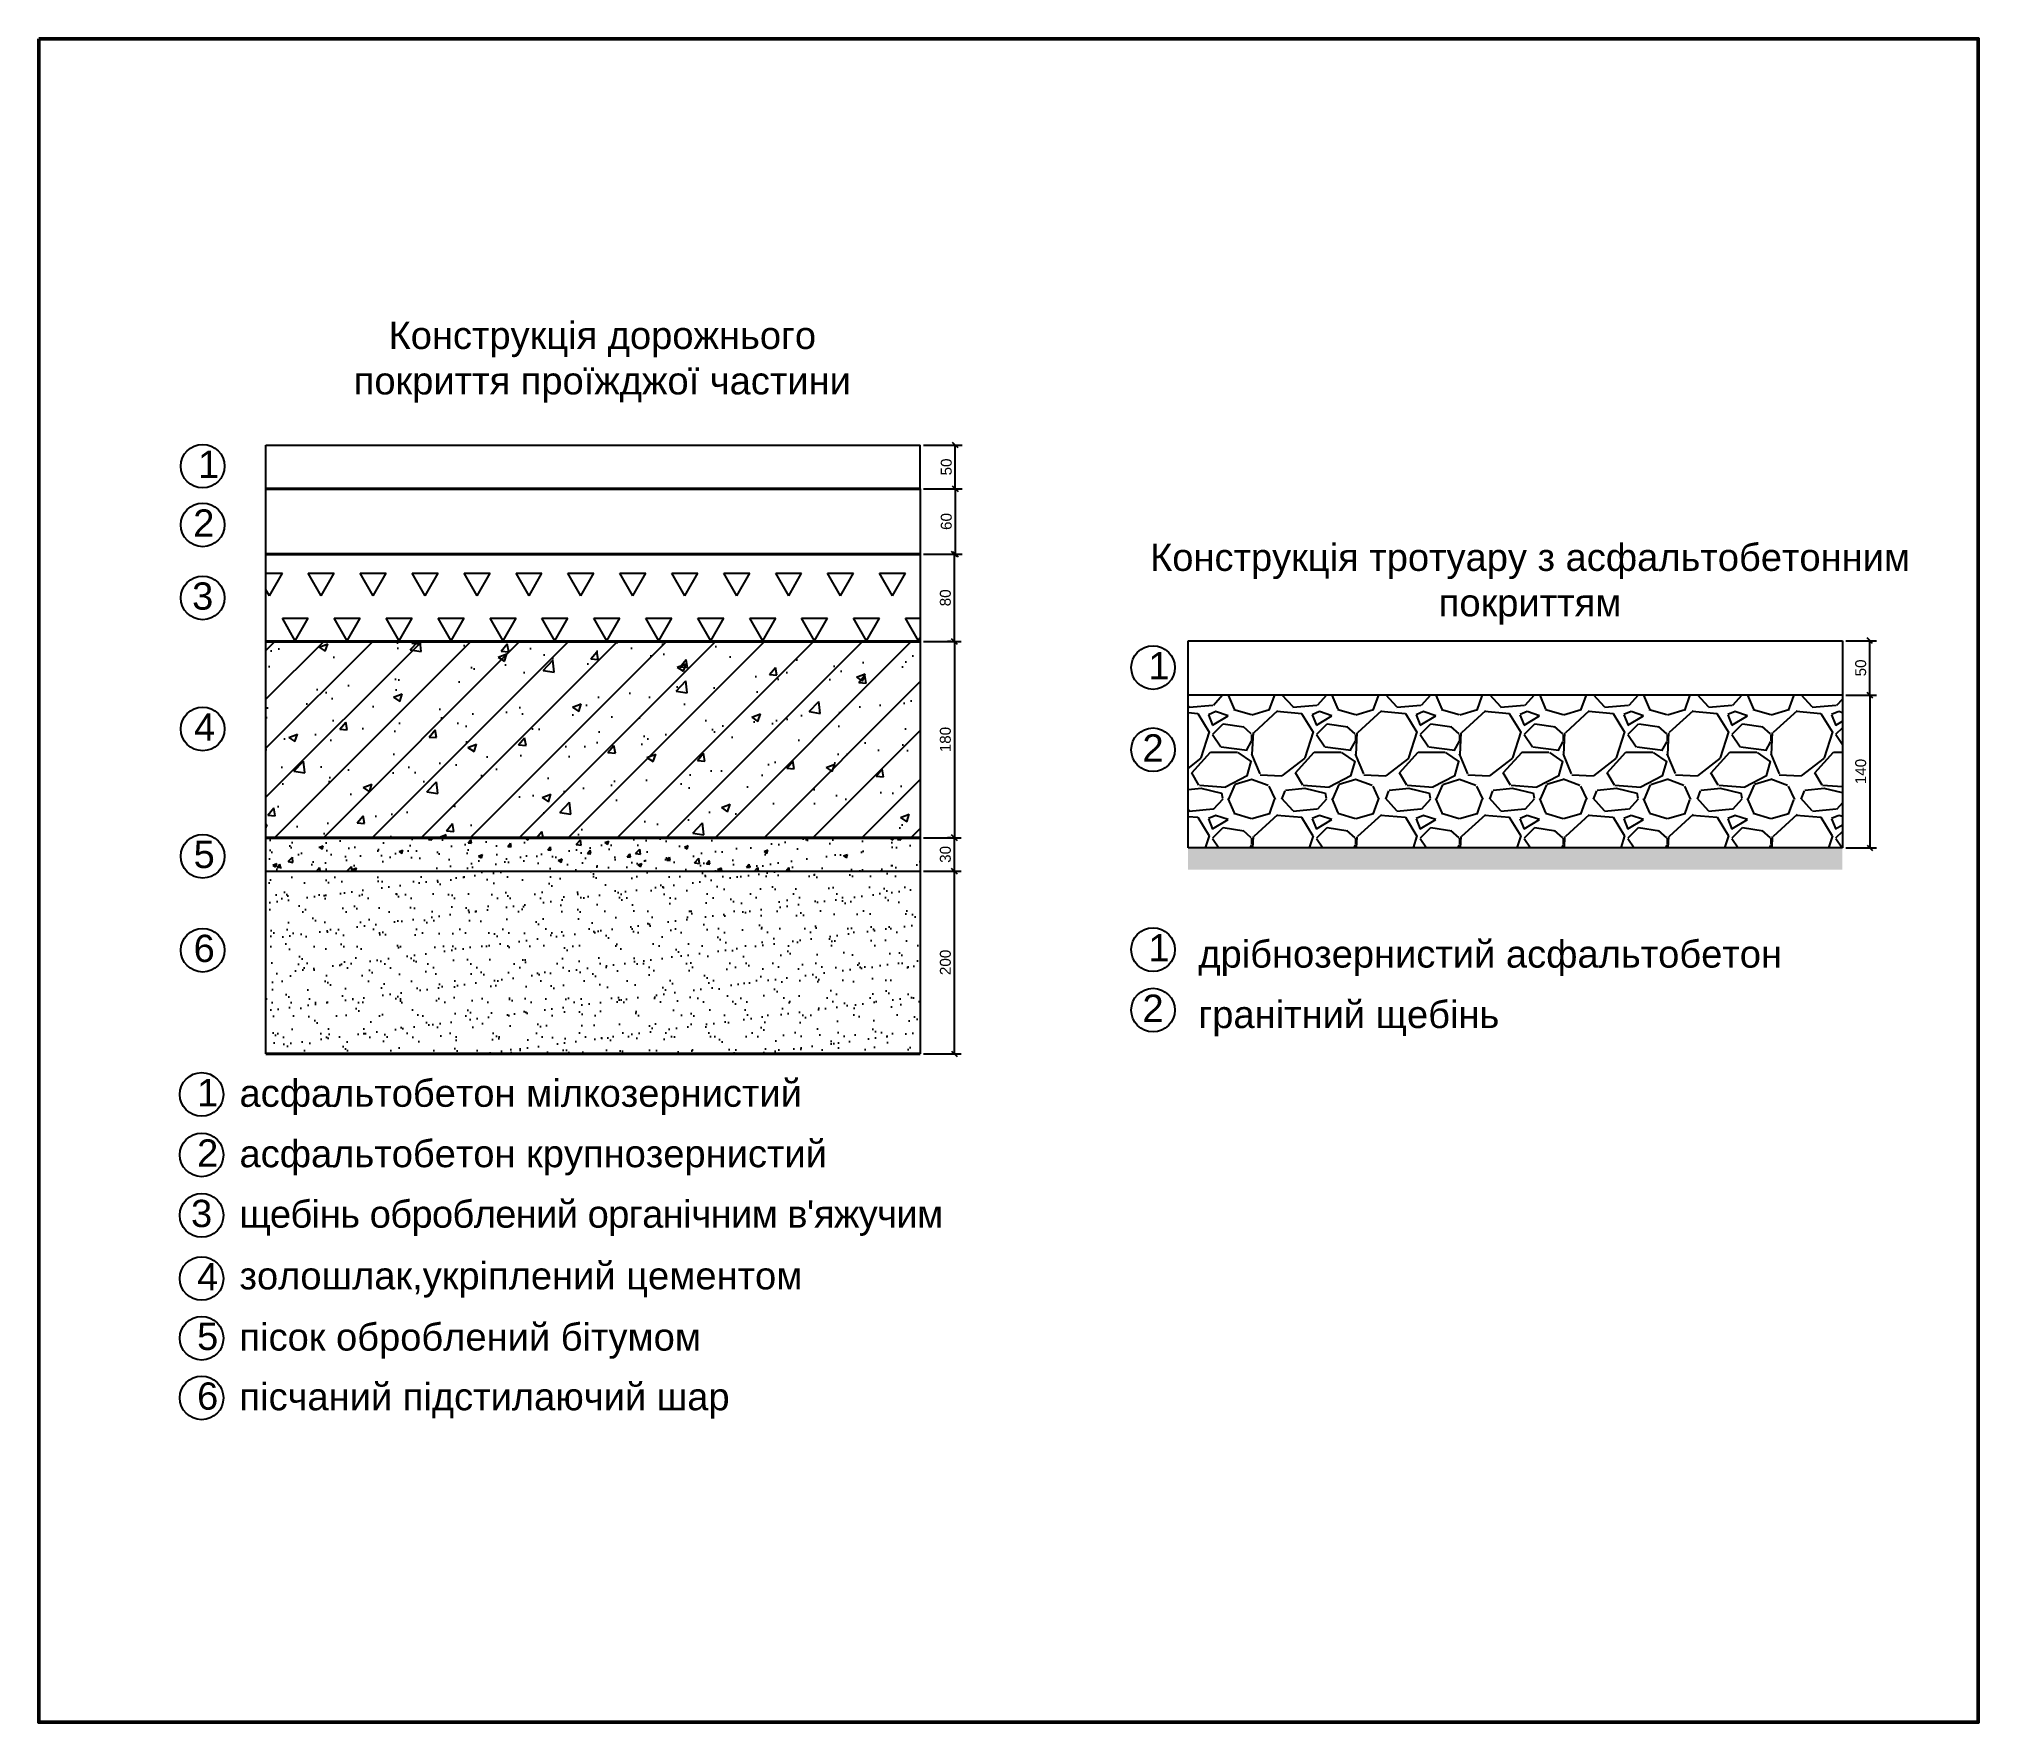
# Model space of a CAD drawing. Header units: millimetres. Extents: x -2825 to 30098, y -1816 to 5947.
# Drawn here: x -1177 to -821.2, y -1042.7 to -733.9 of the extents above; entities that cross this region are included whole.
import ezdxf

# ---------------------------------------------------------------- set-up
doc = ezdxf.new("R2010")
doc.units = ezdxf.units.MM
doc.layers.add('Дор. Розм.', color=7, linetype='Continuous', lineweight=50)
doc.styles.get("Standard").update_dxf_attribs({"font": 'arial.ttf'})
doc.dimstyles.new('ISO-25', dxfattribs={"dimtxt": 2, "dimasz": 1, "dimexe": 1.25, "dimexo": 0.625, "dimtad": 3, "dimtxsty": 'Standard', "dimblk": 'OBLIQUE', "dimcen": 2.5, "dimadec": 0, "dimazin": 0, "dimtfac": 1, "dimtmove": 1, "dimatfit": 3, "dimfxl": 1, "dimarcsym": 0})

msp = doc.modelspace()

# ---------------------------------------------------------------- texts
at = {"color": 0, "char_height": 5}
for s, insert, width, attachment_point in [('Конструкція дорожнього покриття проїжджої частини', (-1073.5957, -785.82824), 98.3666526, 2), ('1', (-1147.72855, -809.47465), 1.3861786, 1), ('2', (-1148.63561, -820.25098), 1.3861786, 1), ('Конструкція тротуару з асфальтобетонним покриттям', (-903.4243, -826.53364), 139.7494906, 2), ('3', (-1148.83946, -833.64063), 1.3861786, 1), ('1', (-973.41702, -846.41451), 1.3861786, 1), ('4', (-1148.47833, -857.6751), 1.3861786, 1), ('2', (-974.52793, -861.50071), 1.3861786, 1), ('5', (-1148.56372, -881.02678), 1.3861786, 1), ('6', (-1148.56372, -898.26146), 1.3861786, 1), ('1', (-973.41702, -898.15741), 1.3861786, 1), ('дрібнозернистий асфальтобетон', (-964.26922, -899.29779), 122.6217047, 1), ('2', (-974.52793, -909.24362), 1.3861786, 1), ('гранітний щебінь', (-964.26922, -910.38399), 63.8088238, 1), ('1', (-1147.92413, -924.70991), 1.3861786, 1), ('асфальтобетон мілкозернистий', (-1140.1418, -924.82395), 111.7052593, 1), ('асфальтобетон крупнозернистий', (-1140.1418, -935.91015), 111.7052593, 1), ('2', (-1147.92413, -935.79611), 1.3861786, 1), ('3', (-1149.03504, -946.88232), 1.3861786, 1), ("{\\T0.97;щебінь оброблений органічним в'яжучим}", (-1140.1418, -946.99635), 174.3707883, 1), ('4', (-1147.92413, -958.47674), 1.3861786, 1), ('золошлак,укріплений цементом', (-1140.1418, -958.31194), 120.3661164, 1), ('5', (-1147.92413, -969.42499), 1.3861786, 1), ('пісок оброблений бітумом', (-1140.1418, -969.53903), 151.6856976, 1), ('6', (-1147.92413, -980.37324), 1.3861786, 1), ('пісчаний підстилаючий шар', (-1140.1418, -980.48728), 151.6856976, 1)]:
    msp.add_mtext(s, dxfattribs=dict(at, insert=insert, width=width, attachment_point=attachment_point))

# ---------------------------------------------------------------- blocks, each defined once
blk = doc.blocks.new('_Oblique')
at = {"color": 0, "linetype": 'ByBlock', "lineweight": -2}
blk.add_line((-0.5, -0.5), (0.5, 0.5), dxfattribs=at)
blk = doc.blocks.new('*D699')
at = {"color": 0, "lineweight": -2, "transparency": 16777216}
for p, q in [((-1014.67, -816.47), (-1007.6, -816.47)), ((-1008.85, -816.47), (-1008.85, -828.47)), ((-1014.67, -828.47), (-1007.6, -828.47))]:
    blk.add_line(p, q, dxfattribs=at)
at = {"layer": 'Defpoints', "color": 0, "transparency": 16777216}
for p in [(-1015.29, -816.47), (-1015.29, -828.47), (-1008.85, -828.47)]:
    blk.add_point(p, dxfattribs=at)
at = {"color": 0, "lineweight": -2, "transparency": 16777216}
for p, rotation in [((-1008.85, -816.47), 90), ((-1008.85, -828.47), 270)]:
    blk.add_blockref('_Oblique', p, dxfattribs=dict(at, rotation=rotation))
at = {"color": 0, "transparency": 16777216, "insert": (-1010.5, -822.47), "char_height": 2, "attachment_point": 5, "rotation": 90}
blk.add_mtext('60', dxfattribs=at)
blk = doc.blocks.new('*D700')
at = {"color": 0, "lineweight": -2, "transparency": 16777216}
for p, q in [((-1014.67, -808.48), (-1007.6, -808.48)), ((-1008.85, -816.47), (-1008.85, -808.48)), ((-1014.67, -816.47), (-1007.6, -816.47))]:
    blk.add_line(p, q, dxfattribs=at)
at = {"layer": 'Defpoints', "color": 0, "transparency": 16777216}
for p in [(-1015.29, -808.48), (-1008.85, -808.48), (-1015.29, -816.47)]:
    blk.add_point(p, dxfattribs=at)
at = {"color": 0, "lineweight": -2, "transparency": 16777216}
for p, rotation in [((-1008.85, -808.48), 90), ((-1008.85, -816.47), 270)]:
    blk.add_blockref('_Oblique', p, dxfattribs=dict(at, rotation=rotation))
at = {"color": 0, "transparency": 16777216, "insert": (-1010.5, -812.47), "char_height": 2, "attachment_point": 5, "rotation": 90}
blk.add_mtext('50', dxfattribs=at)
blk = doc.blocks.new('*D701')
at = {"color": 0, "lineweight": -2, "transparency": 16777216}
for p, q in [((-1014.67, -828.47), (-1007.78, -828.47)), ((-1009.03, -844.47), (-1009.03, -828.47)), ((-1014.67, -844.47), (-1007.78, -844.47))]:
    blk.add_line(p, q, dxfattribs=at)
at = {"layer": 'Defpoints', "color": 0, "transparency": 16777216}
for p in [(-1015.29, -828.47), (-1009.03, -828.47), (-1015.29, -844.47)]:
    blk.add_point(p, dxfattribs=at)
at = {"color": 0, "lineweight": -2, "transparency": 16777216}
for p, rotation in [((-1009.03, -828.47), 90), ((-1009.03, -844.47), 270)]:
    blk.add_blockref('_Oblique', p, dxfattribs=dict(at, rotation=rotation))
at = {"color": 0, "transparency": 16777216, "insert": (-1010.67, -836.47), "char_height": 2, "attachment_point": 5, "rotation": 90}
blk.add_mtext('80', dxfattribs=at)
blk = doc.blocks.new('*D702')
at = {"color": 0, "lineweight": -2, "transparency": 16777216}
for p, q in [((-1014.67, -880.47), (-1007.78, -880.47)), ((-1009.03, -886.59), (-1009.03, -880.47)), ((-1014.67, -886.59), (-1007.78, -886.59))]:
    blk.add_line(p, q, dxfattribs=at)
at = {"layer": 'Defpoints', "color": 0, "transparency": 16777216}
for p in [(-1015.29, -880.47), (-1009.03, -880.47), (-1015.29, -886.59)]:
    blk.add_point(p, dxfattribs=at)
at = {"color": 0, "lineweight": -2, "transparency": 16777216}
for p, rotation in [((-1009.03, -880.47), 90), ((-1009.03, -886.59), 270)]:
    blk.add_blockref('_Oblique', p, dxfattribs=dict(at, rotation=rotation))
at = {"color": 0, "transparency": 16777216, "insert": (-1010.67, -883.53), "char_height": 2, "attachment_point": 5, "rotation": 90}
blk.add_mtext('30', dxfattribs=at)
blk = doc.blocks.new('*D698')
at = {"color": 0, "lineweight": -2, "transparency": 16777216}
for p, q in [((-1009.65, -844.47), (-1010.28, -844.47)), ((-1009.03, -844.47), (-1009.03, -880.47)), ((-1009.65, -880.47), (-1010.28, -880.47))]:
    blk.add_line(p, q, dxfattribs=at)
at = {"layer": 'Defpoints', "color": 0, "transparency": 16777216}
for p in [(-1009.03, -844.47), (-1009.03, -880.47), (-1009.03, -880.47)]:
    blk.add_point(p, dxfattribs=at)
at = {"color": 0, "lineweight": -2, "transparency": 16777216}
for p, rotation in [((-1009.03, -844.47), 90), ((-1009.03, -880.47), 270)]:
    blk.add_blockref('_Oblique', p, dxfattribs=dict(at, rotation=rotation))
at = {"color": 0, "transparency": 16777216, "insert": (-1010.67, -862.47), "char_height": 2, "attachment_point": 5, "rotation": 90}
blk.add_mtext('180', dxfattribs=at)
blk = doc.blocks.new('*D703')
at = {"color": 0, "lineweight": -2, "transparency": 16777216}
for p, q in [((-845.52, -844.33), (-839.88, -844.33)), ((-841.13, -854.33), (-841.13, -844.33)), ((-845.52, -854.33), (-839.88, -854.33))]:
    blk.add_line(p, q, dxfattribs=at)
at = {"layer": 'Defpoints', "color": 0, "transparency": 16777216}
for p in [(-846.15, -844.33), (-841.13, -844.33), (-846.15, -854.33)]:
    blk.add_point(p, dxfattribs=at)
at = {"color": 0, "lineweight": -2, "transparency": 16777216}
for p, rotation in [((-841.13, -844.33), 90), ((-841.13, -854.33), 270)]:
    blk.add_blockref('_Oblique', p, dxfattribs=dict(at, rotation=rotation))
at = {"color": 0, "transparency": 16777216, "insert": (-842.78, -849.33), "char_height": 2, "attachment_point": 5, "rotation": 90}
blk.add_mtext('50', dxfattribs=at)
blk = doc.blocks.new('*D704')
at = {"color": 0, "lineweight": -2, "transparency": 16777216}
for p, q in [((-845.52, -854.33), (-839.88, -854.33)), ((-841.13, -854.33), (-841.13, -882.33)), ((-845.52, -882.33), (-839.88, -882.33))]:
    blk.add_line(p, q, dxfattribs=at)
at = {"layer": 'Defpoints', "color": 0, "transparency": 16777216}
for p in [(-846.15, -854.33), (-846.15, -882.33), (-841.13, -882.33)]:
    blk.add_point(p, dxfattribs=at)
at = {"color": 0, "lineweight": -2, "transparency": 16777216}
for p, rotation in [((-841.13, -854.33), 90), ((-841.13, -882.33), 270)]:
    blk.add_blockref('_Oblique', p, dxfattribs=dict(at, rotation=rotation))
at = {"color": 0, "transparency": 16777216, "insert": (-842.78, -868.33), "char_height": 2, "attachment_point": 5, "rotation": 90}
blk.add_mtext('140', dxfattribs=at)
blk = doc.blocks.new('*D705')
at = {"color": 0, "lineweight": -2, "transparency": 16777216}
for p, q in [((-1014.67, -886.59), (-1007.78, -886.59)), ((-1009.03, -920.09), (-1009.03, -886.59)), ((-1014.67, -920.09), (-1007.78, -920.09))]:
    blk.add_line(p, q, dxfattribs=at)
at = {"layer": 'Defpoints', "color": 0, "transparency": 16777216}
for p in [(-1015.29, -886.59), (-1009.03, -886.59), (-1015.29, -920.09)]:
    blk.add_point(p, dxfattribs=at)
at = {"color": 0, "lineweight": -2, "transparency": 16777216}
for p, rotation in [((-1009.03, -886.59), 90), ((-1009.03, -920.09), 270)]:
    blk.add_blockref('_Oblique', p, dxfattribs=dict(at, rotation=rotation))
at = {"color": 0, "transparency": 16777216, "insert": (-1010.67, -903.34), "char_height": 2, "attachment_point": 5, "rotation": 90}
blk.add_mtext('200', dxfattribs=at)

# ---------------------------------------------------------------- dimensions: what is measured, and where the dimension line sits
at = {"color": 0}
for base, p1, p2, text, picture, middle in [((-1008.85163, -808.47701), (-1015.29346, -816.47001), (-1015.29346, -808.47701), '50', '*D700', (-1010.49778, -812.47351)), ((-1008.85163, -828.47001), (-1015.29346, -816.47001), (-1015.29346, -828.47001), '60', '*D699', (-1010.49778, -822.47001)), ((-1009.02574, -828.47001), (-1015.29346, -844.47001), (-1015.29346, -828.47001), '80', '*D701', (-1010.67188, -836.47001)), ((-1009.02574, -880.47001), (-1009.02574, -844.47001), (-1009.02574, -880.47001), '180', '*D698', (-1010.67188, -862.47001)), ((-841.13284, -882.33009), (-846.14958, -854.33009), (-846.14958, -882.33009), '140', '*D704', (-842.77899, -868.33009)), ((-1009.02574, -880.47001), (-1015.29346, -886.58869), (-1015.29346, -880.47001), '30', '*D702', (-1010.67257, -883.52935))]:
    dim = msp.add_linear_dim(base=base, p1=p1, p2=p2, angle=90, text=text, dimstyle='ISO-25', dxfattribs=at)
    dim.commit()
    dim.dimension.update_dxf_attribs({"geometry": picture, "text_midpoint": middle})
dim = msp.add_linear_dim(base=(-841.13284, -844.33009), p1=(-846.14958, -854.33009), p2=(-846.14958, -844.33009), angle=90, text='50', dimstyle='ISO-25', dxfattribs=at)
dim.commit()
dim.dimension.update_dxf_attribs({"geometry": '*D703', "text_midpoint": (-841.13284, -849.33009), "dimtype": 160})
dim = msp.add_aligned_dim(p1=(-1015.29346, -920.08801), p2=(-1015.29346, -886.58869), distance=-6.26772, text='200', dimstyle='ISO-25', dxfattribs=at)
dim.commit()
dim.dimension.update_dxf_attribs({"geometry": '*D705', "text_midpoint": (-1010.67188, -903.33835)})

# ---------------------------------------------------------------- hatches: boundary and pattern name
h = msp.add_hatch()
h.set_pattern_fill('TRIANG', color=0, style=0)
h.set_pattern_definition([(60, (-1696.648, -1067.066), (-4.7625, 8.24889), [4.7625, -4.7625]), (120, (-1696.648, -1067.066), (-9.525, 1e-06), [4.7625, -4.7625]), (0, (-1699.029, -1062.942), (4.7625, 8.24889), [4.7625, -4.7625])])
h.paths.add_polyline_path([(-1015.29346, -844.47001), (-1015.29346, -828.47001), (-1135.29346, -828.47001), (-1135.29346, -844.47001)])
h = msp.add_hatch()
h.set_pattern_fill('AR-CONC', color=0, scale=0.09)
h.set_pattern_definition([(50, (-1224.924, -1088.397), (16.3966, -1.4345), [1.7145, -18.8595]), (355, (-1224.924, -1088.397), (-3.1719, 17.1951), [1.3716, -15.08765]), (100.4514, (-1223.558, -1088.516), (13.2247, 15.7606), [1.4571, -16.0281]), (46.184, (-1224.924, -1083.825), (24.3971, -3.7838), [2.5717, -28.2892]), (96.6356, (-1222.891, -1084.14), (21.3664, 22.2684), [2.1857, -24.0422]), (351.184, (-1224.924, -1083.825), (21.3664, 22.2684), [2.0574, -22.6314]), (21, (-1222.638, -1084.968), (13.6453, -9.20387), [1.7145, -18.8595]), (326, (-1222.638, -1084.968), (5.5622, 16.5769), [1.3716, -15.0876]), (71.4514, (-1221.501, -1085.735), (19.2075, 7.37305), [1.4571, -16.0281]), (37.5, (-1224.9243, -1088.397), (0.27797, 7.60995), [0, -14.90472, 0, -15.3162, 0, -15.14475]), (7.5, (-1224.924, -1088.397), (6.01377, 9.01625), [0, -8.73252, 0, -14.56182, 0, -5.77215]), (327.5, (-1230.022, -1088.397), (12.20315, -0.51559), [0, -5.715, 0, -17.8308, 0, -23.6601]), (317.5, (-1232.308, -1088.397), (13.33163, 2.2884), [0, -7.4295, 0, -11.84148, 0, -16.8021])])
h.paths.add_polyline_path([(-1015.29346, -844.47001), (-1135.29346, -844.47001), (-1135.29346, -880.47001), (-1015.29346, -880.47001)])
h = msp.add_hatch()
h.set_pattern_fill('ANSI31', color=0, scale=2)
h.set_pattern_definition([(45, (-1224.9243, -1088.397), (-4.49013, 4.49013), [])])
h.paths.add_polyline_path([(-1015.29346, -844.47001), (-1135.29346, -844.47001), (-1135.29346, -880.47001), (-1015.29346, -880.47001)])
h = msp.add_hatch()
h.set_pattern_fill('GRAVEL', color=0, scale=0.75, style=0)
h.set_pattern_definition([(228.0128, (-1760.001, -1083.016), (-152.4001295, -171.4502107), [2.5629, -253.72875]), (184.9697, (-1761.7155, -1084.921), (228.6003698, 19.0498656), [4.39804, -435.405]), (132.5104, (-1766.097, -1085.302), (190.4998614, -209.5502047), [3.10112, -307.01025]), (267.2737, (-1773.5265, -1090.0645), (19.0499173, 380.9998774), [4.00504, -396.498]), (292.8337, (-1773.717, -1094.065), (-95.2502704, 228.60013), [3.92726, -388.7985]), (357.2737, (-1772.193, -1097.6845), (-380.9998774, 19.0499173), [4.00504, -396.498]), (37.6942, (-1768.19246, -1097.875), (-247.65015646, -190.4998302), [5.29645, -524.34825]), (72.2553, (-1764.00146, -1094.6365), (133.35026674, 419.10012155), [5.0004, -495.03975]), (121.4296, (-1762.4775, -1089.874), (-152.4000393, 247.6497087), [4.0186, -397.84125]), (175.2364, (-1764.573, -1086.445), (209.5498354, -19.0498212), [4.58785, -224.80425]), (222.3974, (-1769.14496, -1086.06403), (-228.60000688, -209.54972738), [5.93309, -587.376]), (138.8141, (-1754.667, -1090.255), (-133.349915, 114.2998242), [2.02504, -200.4795]), (171.4692, (-1756.191, -1088.9215), (247.649622, -38.100096), [3.85261, -381.4095]), (225, (-1760.001, -1088.35), (-4e-15, -19.04999), [2.69407, -24.24667]), (203.1986, (-1761.3345, -1086.064), (95.250321, 38.100167), [1.4508, -143.6295]), (291.8014, (-1762.668, -1086.6355), (-19.050013, 57.150037), [2.05174, -100.536]), (30.9638, (-1761.906, -1088.5405), (57.14994, 38.10003), [3.3324, -107.74725]), (161.5651, (-1759.0485, -1086.826), (38.100017, -19.04997), [2.40965, -57.83175]), (16.3895, (-1773.717, -1086.6355), (190.5001051, 57.1498811), [3.37566, -334.191]), (70.3462, (-1770.4785, -1085.683), (-76.1997877, -209.5497037), [2.832, -280.3665]), (293.1986, (-1759.0485, -1083.016), (-38.100167, 95.250321), [2.9016, -142.179]), (343.6105, (-1757.9055, -1085.683), (-190.5001051, 57.1498811), [3.37566, -334.191]), (339.444, (-1773.717, -1098.4465), (-95.250118, 38.099954), [3.25526, -159.50775]), (294.7751, (-1770.669, -1099.5895), (-95.249778, 209.5499027), [2.72754, -270.027]), (66.8014, (-1758.858, -1102.066), (38.100167, 95.250321), [2.9016, -142.179]), (17.354, (-1757.715, -1099.399), (-247.6500134, -76.199885), [3.19337, -316.143]), (69.444, (-1768.1925, -1102.066), (-38.099954, -95.250118), [1.62763, -161.136]), (101.3099, (-1760.001, -1102.066), (-19.049906, 76.199756), [0.97136, -96.165]), (165.9638, (-1760.1915, -1101.1135), (57.15004, -19.049967), [3.92726, -74.61787]), (186.009, (-1764.0015, -1100.161), (190.4997191, 19.0499555), [3.6395, -360.3105]), (303.6901, (-1761.906, -1090.255), (-19.050007, 38.099963), [2.74743, -65.93835]), (353.1572, (-1760.38196, -1092.541), (323.8501339, -38.10017064), [4.79668, -474.87]), (60.9454, (-1755.6195, -1093.1125), (-76.1998227, -133.349682), [1.9613, -194.1705]), (90, (-1754.667, -1091.398), (-19.05, 19.05), [1.143, -17.907]), (120.2564, (-1764.3825, -1099.5895), (76.1998385, -133.3499327), [2.6465, -262.00425]), (48.0128, (-1765.716, -1097.3035), (152.4001295, 171.4502107), [5.12582, -251.166]), (0, (-1762.287, -1093.494), (19.05, 19.05), [4.953, -14.097]), (325.3048, (-1757.334, -1093.4935), (-190.49967, 133.3500127), [3.01207, -298.19475]), (254.0546, (-1754.8575, -1095.208), (-19.0500486, -76.2001815), [2.77372, -135.91275]), (207.646, (-1755.61946, -1097.875), (-361.9498729, -190.5001198), [4.5161, -447.09375]), (175.4261, (-1759.61996, -1099.9705), (-247.65005704, 19.04990783), [4.77772, -472.9935]), (175.4261, (-1759.61996, -1099.9705), (-247.65005704, 19.04990783), [4.77772, -472.9935])])
h.paths.add_polyline_path([(-846.14958, -882.33009), (-846.14958, -854.33009), (-966.14958, -854.33009), (-966.14958, -882.33009)])
h = msp.add_hatch()
h.set_pattern_fill('AR-CONC', color=0, scale=0.04)
h.set_pattern_definition([(50, (-1224.9243, -1088.397), (7.28739, -0.63756), [0.762, -8.382]), (355, (-1224.924, -1088.397), (-1.40974, 7.64227), [0.6096, -6.70562]), (100.4514, (-1224.317, -1088.45), (5.87765, 7.00471), [0.6476, -7.12361]), (46.1842, (-1224.924, -1086.365), (10.84316, -1.6817), [1.143, -12.573]), (96.6356, (-1224.021, -1086.505), (9.49617, 9.89704), [0.9714, -10.68542]), (351.184, (-1224.924, -1086.365), (9.49617, 9.89704), [0.9144, -10.0584]), (21, (-1223.9083, -1086.873), (6.06458, -4.09061), [0.762, -8.382]), (326, (-1223.908, -1086.873), (2.47208, 7.36752), [0.6096, -6.7056]), (71.4514, (-1223.403, -1087.214), (8.53666, 3.27691), [0.6476, -7.1236]), (37.5, (-1224.9243, -1088.3968), (0.123544, 3.382202), [0, -6.62432, 0, -6.8072, 0, -6.731]), (7.5, (-1224.9243, -1088.3968), (2.672787, 4.007223), [0, -3.88112, 0, -6.47192, 0, -2.5654]), (327.5, (-1227.19, -1088.3968), (5.423624, -0.22915), [0, -2.54, 0, -7.9248, 0, -10.5156]), (317.5, (-1228.206, -1088.397), (5.92517, 1.01706), [0, -3.302, 0, -5.26288, 0, -7.4676])])
h.paths.add_polyline_path([(-1015.29346, -880.47001), (-1135.29346, -880.47001), (-1135.29346, -886.58869), (-1015.29346, -886.58869)])
h = msp.add_hatch()
h.set_pattern_fill('EARTH', color=0, scale=0.25, style=0)
h.set_pattern_definition([(0, (-1773.717, -1102.066), (1.5875, 1.5875), [1.5875, -1.5875]), (0, (-1773.717, -1101.4707), (1.5875, 1.5875), [1.5875, -1.5875]), (0, (-1773.717, -1100.8754), (1.5875, 1.5875), [1.5875, -1.5875]), (90, (-1773.5185, -1100.677), (-1.5875, 1.5875), [1.5875, -1.5875]), (90, (-1772.9232, -1100.677), (-1.5875, 1.5875), [1.5875, -1.5875]), (90, (-1772.3279, -1100.677), (-1.5875, 1.5875), [1.5875, -1.5875])])
h.paths.add_polyline_path([(-846.14958, -882.33009), (-966.14958, -882.33009), (-966.14958, -886.33009), (-846.14958, -886.33009)])
h = msp.add_hatch()
h.set_pattern_fill('AR-SAND', color=0, scale=0.1)
h.set_pattern_definition([(37.5, (-1224.9243, -1088.3968), (-0.160003, 4.89413), [0, -3.8608, 0, -4.318, 0, -4.1275]), (7.5, (-1224.924, -1088.397), (4.49523, 7.16825), [0, -2.0828, 0, -3.4798, 0, -1.3335]), (327.5, (-1228.0485, -1088.397), (7.909924, 0.01437), [0, -1.27, 0, -4.572, 0, -5.969]), (317.5, (-1228.0485, -1088.397), (7.63556, 2.2293), [0, -0.635, 0, -2.9972, 0, -3.429])])
h.paths.add_polyline_path([(-1015.29346, -886.58869), (-1135.29346, -886.58869), (-1135.29346, -920.08801), (-1015.29346, -920.08801)])

# ---------------------------------------------------------------- linework, layer by layer
at = {"color": 0}
for p, q in [((-1135.29346, -816.47001), (-1135.29346, -808.47701)), ((-1135.29346, -808.47701), (-1015.29346, -808.47701)), ((-1015.29346, -816.47001), (-1015.29346, -808.47701)), ((-1135.29346, -920.08801), (-1135.29346, -816.47001)), ((-1015.29346, -816.47001), (-1015.29346, -828.47001)), ((-1015.29346, -828.47001), (-1015.29346, -844.47001)), ((-1015.29346, -844.47001), (-1015.29346, -880.47001)), ((-966.14958, -844.33009), (-846.14958, -844.33009)), ((-966.14958, -882.33009), (-966.14958, -844.33009)), ((-846.14958, -844.33009), (-846.14958, -854.33009)), ((-846.14958, -854.33009), (-966.14958, -854.33009)), ((-846.14958, -854.33009), (-846.14958, -882.33009)), ((-1135.29346, -886.58869), (-1135.29346, -880.47001)), ((-1015.29346, -880.47001), (-1015.29346, -920.08801)), ((-846.14958, -882.33009), (-966.14958, -882.33009)), ((-1135.29346, -886.58869), (-1015.29346, -886.58869))]:
    msp.add_line(p, q, dxfattribs=at)
at = {"color": 0, "lineweight": 40}
for p, q in [((-1135.29346, -816.47001), (-1015.29346, -816.47001)), ((-1015.29346, -828.47001), (-1135.29346, -828.47001)), ((-1015.29346, -844.47001), (-1135.29346, -844.47001)), ((-1015.29346, -880.47001), (-1135.29346, -880.47001)), ((-1015.29346, -920.08801), (-1135.29346, -920.08801))]:
    msp.add_line(p, q, dxfattribs=at)
at = {"color": 0}
for centre in [(-1146.89656, -812.31871), (-1146.89656, -823.09504), (-1146.89656, -836.48469), (-972.58502, -849.25857), (-1146.89656, -860.51916), (-972.58502, -864.34477), (-1146.89656, -883.87084), (-1146.89656, -901.10552), (-972.58502, -901.00147), (-972.58502, -912.08768), (-1147.09213, -927.55397), (-1147.09213, -938.64017), (-1147.09213, -949.72638), (-1147.09213, -961.3208), (-1147.09213, -972.26905), (-1147.09213, -983.2173)]:
    msp.add_circle(centre, 4, dxfattribs=at)
at = {"layer": 'Дор. Розм.'}
msp.add_lwpolyline([(-1176.95822, -733.93368), (-821.2325, -733.93368), (-821.2325, -1042.70055), (-1176.95822, -1042.70055)], close=True, dxfattribs=at)

msp.set_redraw_order([(e.dxf.handle, doc.entitydb.next_handle()) for e in msp.query("TEXT MTEXT ATTDEF DIMENSION ARC_DIMENSION")])  # texts and dimensions are drawn at this point

doc.saveas('drawing.dxf')
